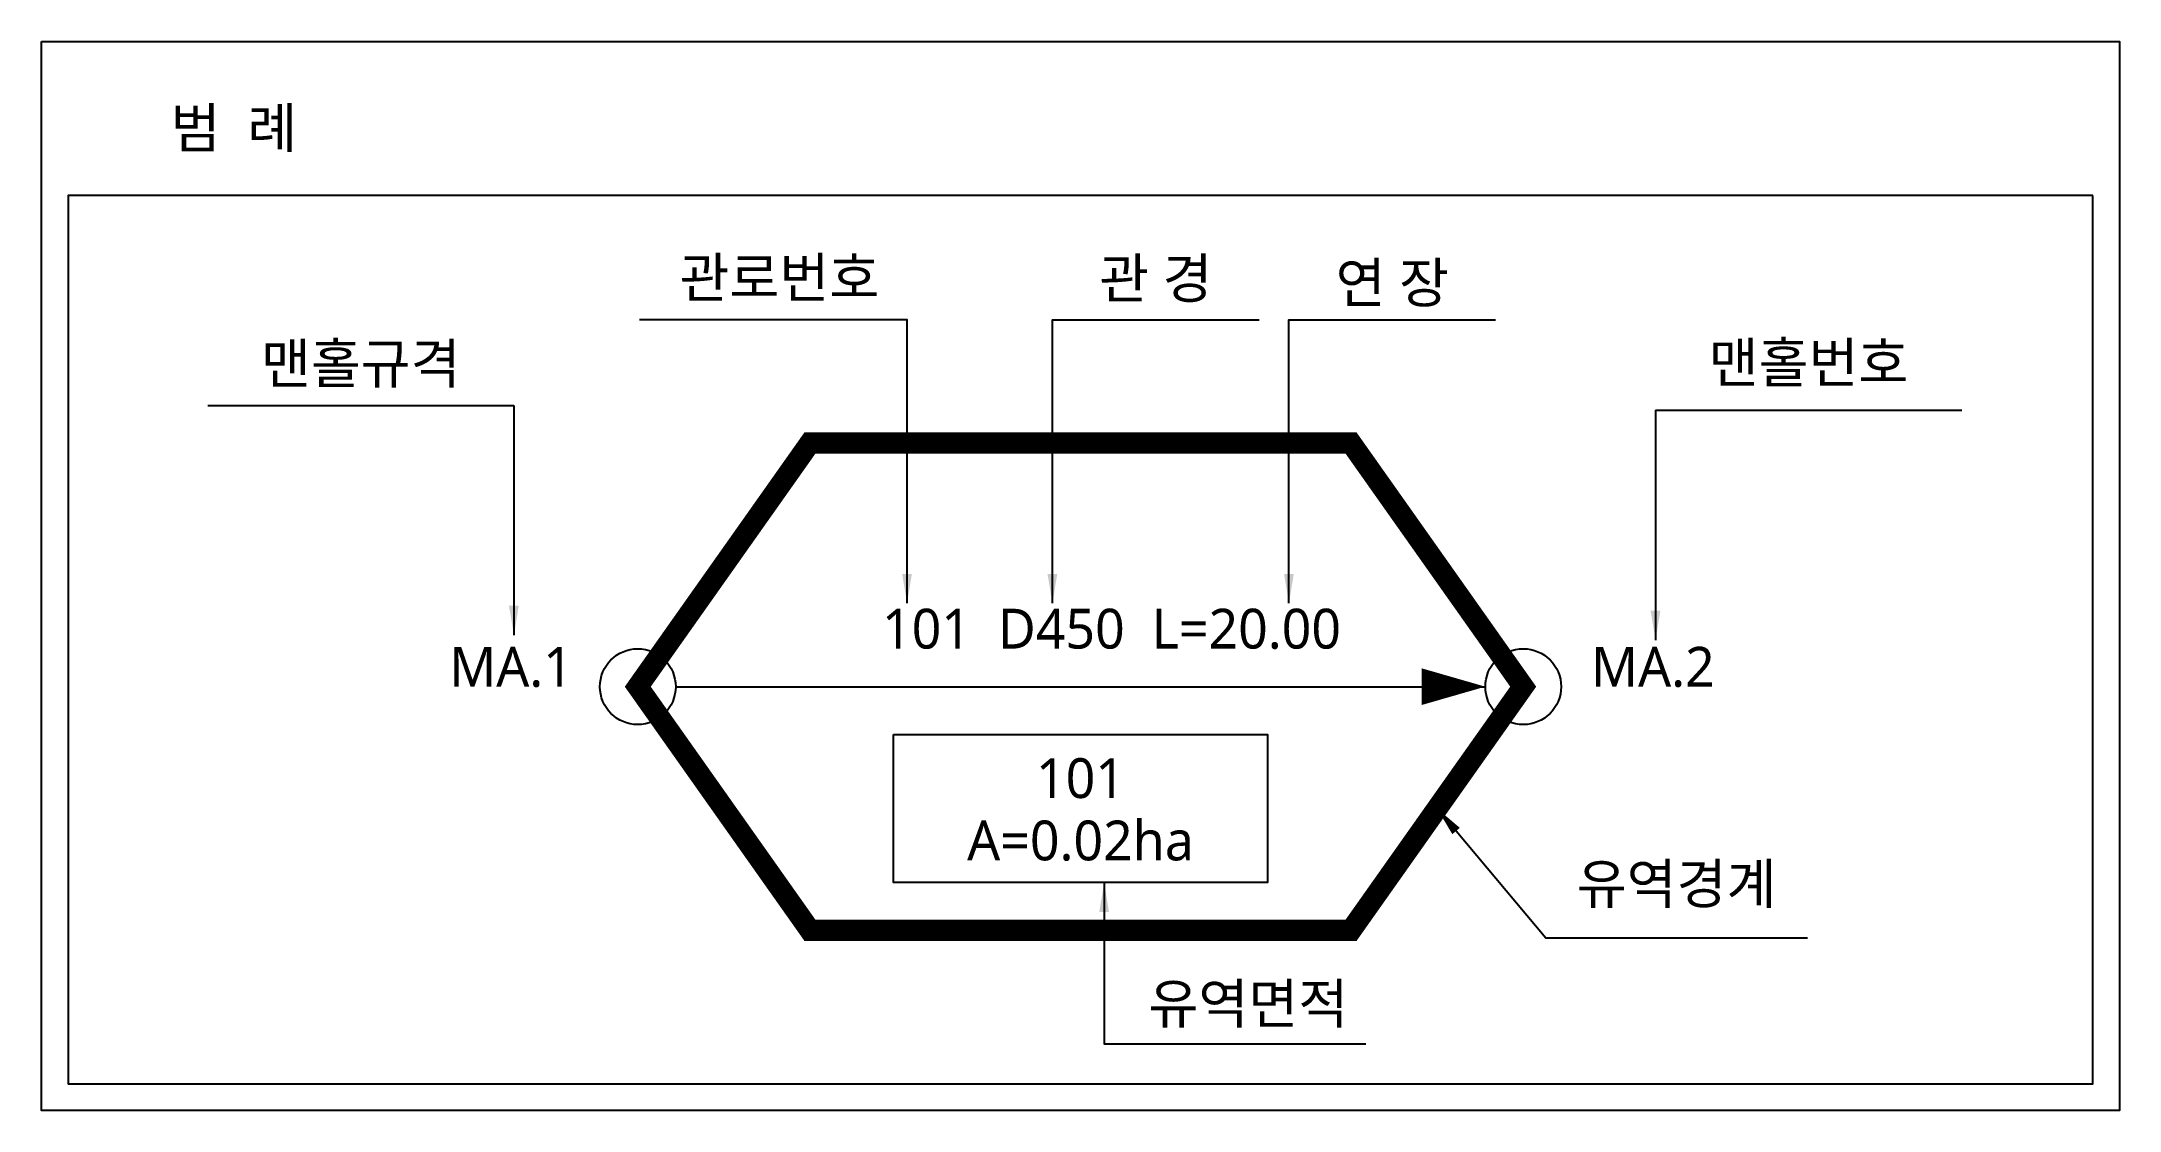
# Model space of a CAD drawing. Header units: millimetres. Extents: x 2270 to 68659, y 977 to 17827.
# Drawn here: x 12030 to 19861, y 13802 to 17827 of the extents above; entities that cross this region are included whole.
import ezdxf
from ezdxf.enums import TextEntityAlignment as Align

# ---------------------------------------------------------------- set-up
doc = ezdxf.new("R2010")
doc.units = ezdxf.units.MM
doc.set_wipeout_variables(frame=1)
doc.linetypes.add('CENTER2', pattern=[1.125, 0.75, -0.125, 0.125, -0.125])
doc.layers.add('C-유역-범례-SO', color=1, linetype='Continuous')
doc.styles.add('맑은 고딕', font='malgun.ttf')

msp = doc.modelspace()

# ---------------------------------------------------------------- wipeouts: each hides what was drawn before it
at = {"color": 7, "linetype": 'ByBlock'}
msp.add_wipeout([(19761.2, 13901.8), (12129.6, 13901.8), (12129.6, 17727), (19761.2, 17727)], dxfattribs=at).dxf.layer = 'C-유역-범례-SO'

# ---------------------------------------------------------------- next in the draw order: linework, layer by layer
at = {"layer": 'C-유역-범례-SO', "color": 7}
for points in [[(19761.2, 17247), (12129.6, 17247), (12129.6, 13901.8), (19761.2, 13901.8), (19761.2, 17247)], [(15291.8, 15711.7), (15291.8, 16779.7), (14282.7, 16779.7)], [(15839.7, 15711.7), (15839.7, 16779.7), (16618.6, 16779.7)], [(16731.2, 15711.7), (16731.2, 16779.7), (17510.1, 16779.7)], [(12656.2, 16456.8), (13810.1, 16456.8)], [(13810.1, 16456.8), (13810.1, 15591.4)], [(18112.8, 16438.5), (19266.6, 16438.5)], [(18112.8, 16438.5), (18112.8, 15573.1)], [(14419.6, 15397.6), (17471.2, 15397.6)], [(18685.5, 14450.5), (17698.9, 14450.5), (17289.5, 14938.7)], [(16034.7, 14659.5), (16034.7, 14052.3), (17021.2, 14052.3)]]:
    msp.add_lwpolyline(points, dxfattribs=at)
at = {"layer": 'C-유역-범례-SO', "color": 6, "linetype": 'CENTER2', "ltscale": 2000, "const_width": 80, "flags": 128}
msp.add_lwpolyline([(17614, 15397.6), (16964.9, 14479.8), (14925.8, 14479.8), (14276.8, 15397.6), (14925.8, 16315.5), (16964.9, 16315.5)], close=True, dxfattribs=at)
at = {"layer": 'C-유역-범례-SO', "color": 7}
msp.add_lwpolyline([(17471.2, 15397.6, 0, 138.5, 0), (17230.8, 15397.6, 0, 0, 0)], format="xyseb", dxfattribs=at)
msp.add_lwpolyline([(15241, 15217.9), (16649.8, 15217.9), (16649.8, 14659.5), (15241, 14659.5)], close=True, dxfattribs=at)
for centre in [(14276.8, 15397.6), (17614, 15397.6)]:
    msp.add_circle(centre, 142.8, dxfattribs=at)
for points in [[(15273.1, 15822.4), (15310, 15822.5), (15291.8, 15711.7)], [(15821, 15822.4), (15857.9, 15822.5), (15839.7, 15711.7)], [(16712.5, 15822.4), (16749.4, 15822.5), (16731.2, 15711.7)], [(13791.3, 15702.2), (13828.2, 15702.3), (13810.1, 15591.4)], [(18094, 15683.8), (18130.9, 15683.9), (18112.8, 15573.1)], [(17375, 14865.9), (17346.7, 14842.1), (17289.5, 14938.7)], [(16015.9, 14548.8), (16052.8, 14548.7), (16034.7, 14659.5)]]:
    msp.add_solid(points, dxfattribs=at)
at = {"layer": 'Defpoints'}
msp.add_lwpolyline([(12029.6, 17827), (19861.2, 17827), (19861.2, 13801.8), (12029.6, 13801.8)], close=True, dxfattribs=at)

# ---------------------------------------------------------------- next in the draw order: texts
at = {"layer": 'C-유역-범례-SO', "color": 7, "style": '맑은 고딕'}
for s, p in [('범  례', (12754.6, 17502)), ('101', (15945.4, 15053.1)), ('A=0.02ha', (15945.4, 14818.4))]:
    msp.add_text(s, height=150, dxfattribs=at).set_placement(p, align=Align.MIDDLE_CENTER)
for s, p in [('관로번호', (14810.3, 16863.4)), ('관 경', (16229.2, 16860.2)), ('연 장', (17120.7, 16843.7)), ('맨홀규격', (13232.6, 16539.7)), ('맨홀번호', (18689.2, 16543.1)), ('101  D450  L=20.00', (16062.3, 15541)), ('MA.1', (13799.1, 15397.6)), ('MA.2', (18102.8, 15397.6)), ('유역경계', (18192.2, 14580.3)), ('유역면적', (16578.1, 14129.3))]:
    msp.add_text(s, height=150, dxfattribs=at).set_placement(p, align=Align.CENTER)

doc.saveas('drawing.dxf')
